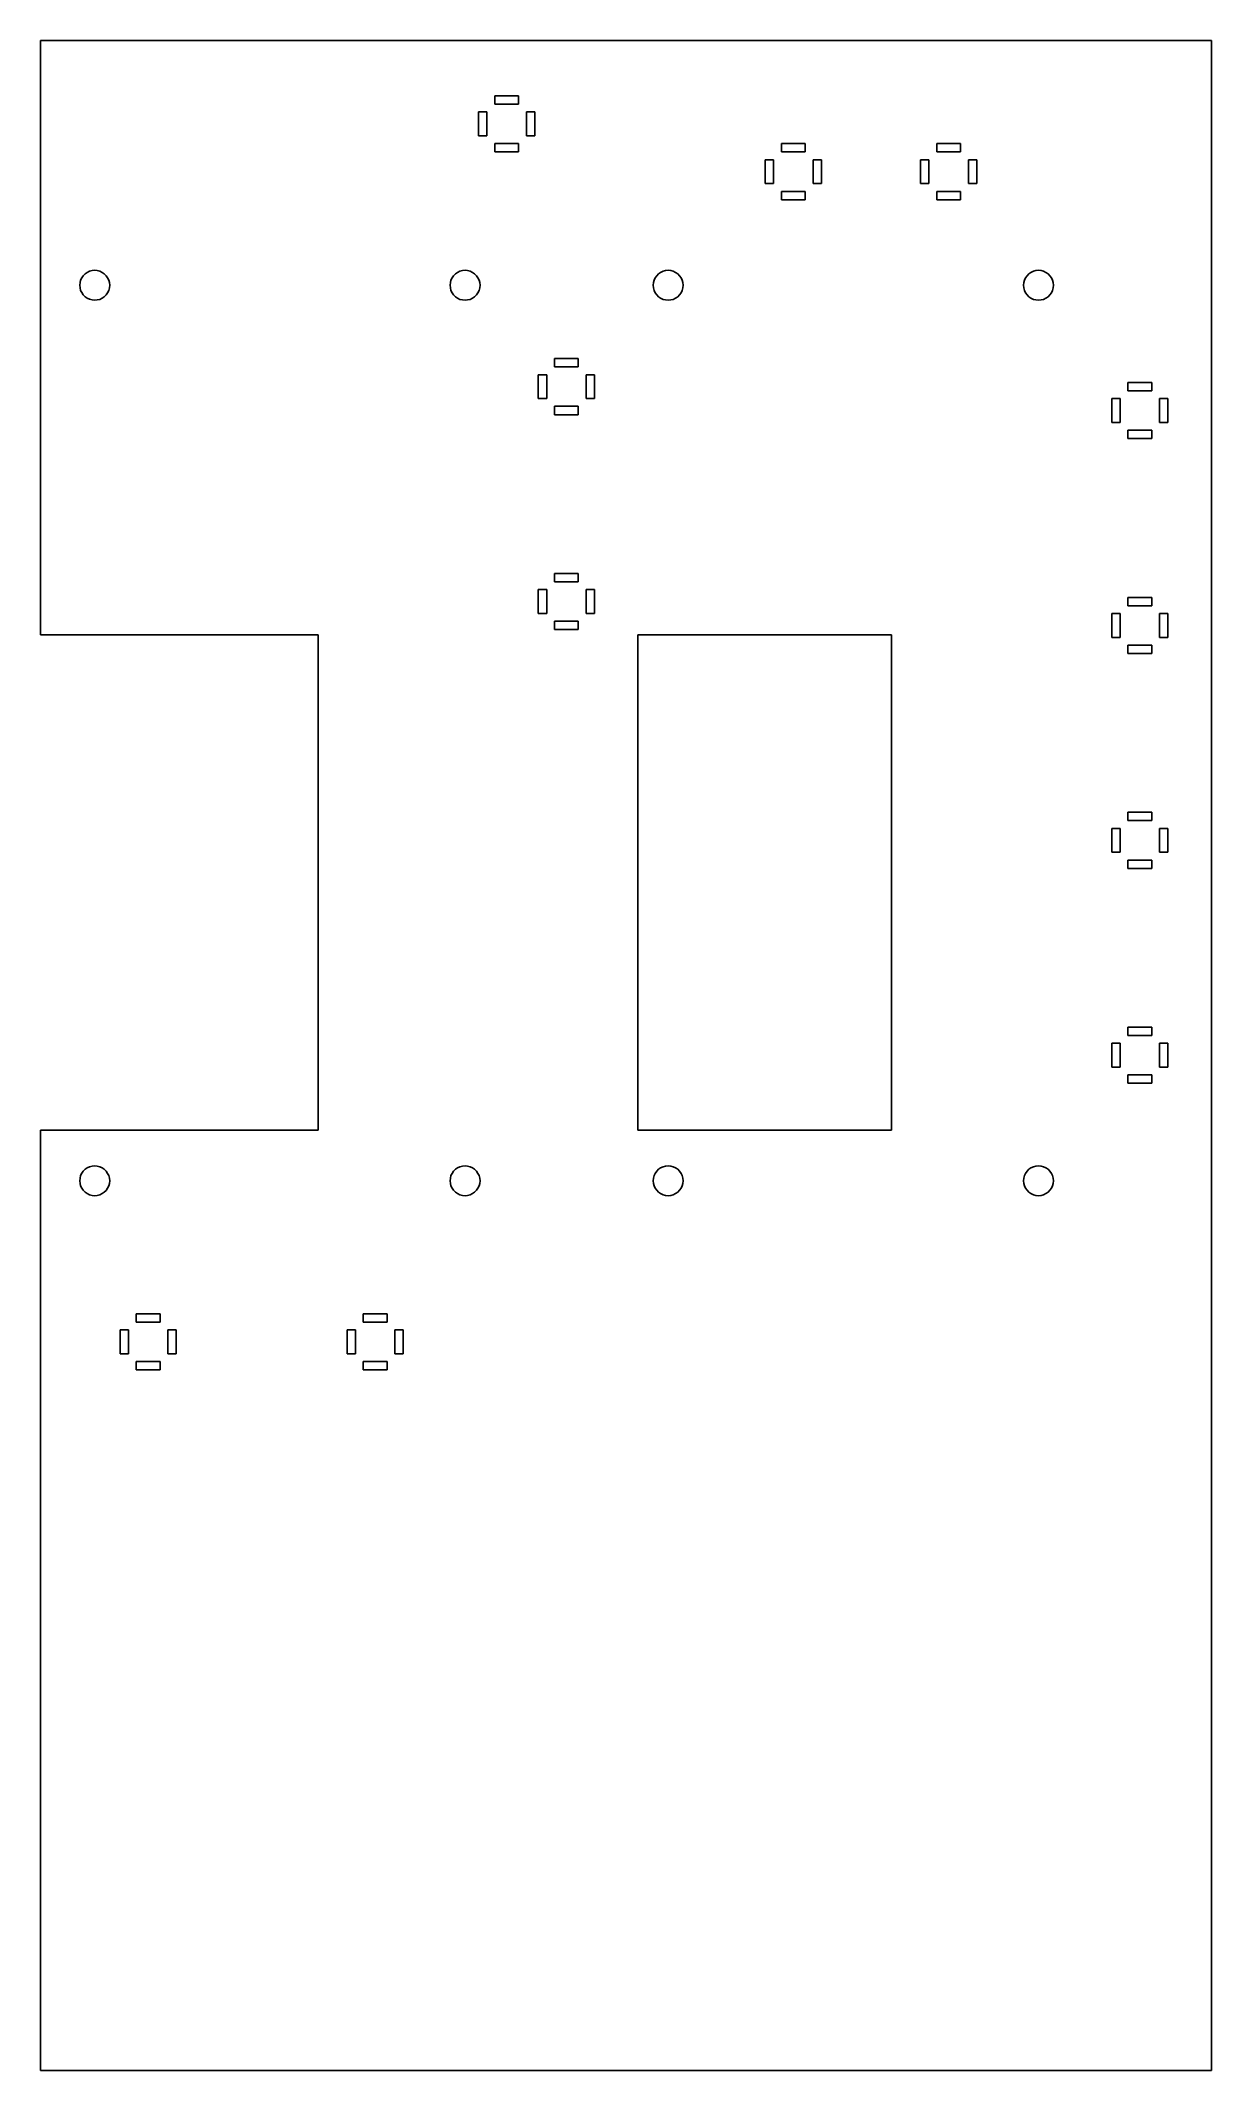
# Model space of a CAD drawing. Extents: x -129 to -31, y 190 to 360.
import ezdxf

# ---------------------------------------------------------------- set-up
doc = ezdxf.new("R2010")
doc.units = 0
doc.header["$MEASUREMENT"] = 0
doc.layers.add('Sketch34', color=7, linetype='Continuous')

msp = doc.modelspace()

# ---------------------------------------------------------------- linework, layer by layer
at = {"layer": 'Sketch34'}
for p, q in [((-129, 360, -12.59), (-128.39, 360, -12.59)), ((-129, 310.54, -12.59), (-129, 360, -12.59)), ((-128.39, 360, -12.59), (-31, 360, -12.59)), ((-31, 360, -12.59), (-31, 358.94, -12.59)), ((-31, 358.94, -12.59), (-31, 190, -12.59)), ((-90.99, 355.03, -12.59), (-90.99, 355.37, -12.59)), ((-90.99, 355.37, -12.59), (-89.96, 355.37, -12.59)), ((-90.99, 355.36, -12.59), (-89, 355.37, -12.59)), ((-90.99, 354.67, -12.59), (-90.99, 355.36, -12.59)), ((-89.96, 355.37, -12.59), (-88.99, 355.37, -12.59)), ((-89, 355.37, -12.59), (-88.99, 355.37, -12.59)), ((-88.99, 355.37, -12.59), (-88.99, 355, -12.59)), ((-88.99, 355.37, -12.59), (-88.99, 354.67, -12.59)), ((-91.64, 354.02, -12.59), (-92.34, 354.02, -12.59)), ((-92.34, 354.02, -12.59), (-92.34, 354, -12.59)), ((-92.05, 354.02, -12.59), (-92.34, 354.02, -12.59)), ((-92.34, 354.02, -12.59), (-92.34, 352.85, -12.59)), ((-92.34, 354, -12.59), (-92.34, 352.02, -12.59)), ((-91.64, 354.02, -12.59), (-92.05, 354.02, -12.59)), ((-91.64, 352.03, -12.59), (-91.64, 354.02, -12.59)), ((-91.64, 353.18, -12.59), (-91.64, 354.02, -12.59)), ((-90.99, 354.67, -12.59), (-90.99, 355.03, -12.59)), ((-90.02, 354.67, -12.59), (-90.99, 354.67, -12.59)), ((-90.98, 354.67, -12.59), (-90.99, 354.67, -12.59)), ((-88.99, 354.67, -12.59), (-90.98, 354.67, -12.59)), ((-88.99, 354.67, -12.59), (-90.02, 354.67, -12.59)), ((-88.99, 355, -12.59), (-88.99, 354.67, -12.59)), ((-87.64, 354.02, -12.59), (-88.34, 354.02, -12.59)), ((-88.34, 354.02, -12.59), (-88.34, 354, -12.59)), ((-88.05, 354.02, -12.59), (-88.34, 354.02, -12.59)), ((-88.34, 354.02, -12.59), (-88.34, 352.85, -12.59)), ((-88.34, 354, -12.59), (-88.34, 352.02, -12.59)), ((-87.64, 354.02, -12.59), (-88.05, 354.02, -12.59)), ((-87.64, 352.03, -12.59), (-87.64, 354.02, -12.59)), ((-87.64, 353.18, -12.59), (-87.64, 354.02, -12.59)), ((-92.34, 352.85, -12.59), (-92.34, 352.02, -12.59)), ((-92.34, 352.02, -12.59), (-91.64, 352.02, -12.59)), ((-92.34, 352.02, -12.59), (-91.93, 352.02, -12.59)), ((-91.93, 352.02, -12.59), (-91.64, 352.02, -12.59)), ((-91.64, 352.02, -12.59), (-91.64, 353.18, -12.59)), ((-91.64, 352.02, -12.59), (-91.64, 352.03, -12.59)), ((-88.34, 352.85, -12.59), (-88.34, 352.02, -12.59)), ((-88.34, 352.02, -12.59), (-87.64, 352.02, -12.59)), ((-88.34, 352.02, -12.59), (-87.93, 352.02, -12.59)), ((-87.93, 352.02, -12.59), (-87.64, 352.02, -12.59)), ((-87.64, 352.02, -12.59), (-87.64, 353.18, -12.59)), ((-87.64, 352.02, -12.59), (-87.64, 352.03, -12.59)), ((-90.99, 351.36, -12.59), (-89, 351.37, -12.59)), ((-90.99, 351.37, -12.59), (-89.96, 351.37, -12.59)), ((-90.99, 351.03, -12.59), (-90.99, 351.37, -12.59)), ((-90.99, 350.67, -12.59), (-90.99, 351.36, -12.59)), ((-90.99, 350.67, -12.59), (-90.99, 351.03, -12.59)), ((-90.02, 350.67, -12.59), (-90.99, 350.67, -12.59)), ((-90.98, 350.67, -12.59), (-90.99, 350.67, -12.59)), ((-88.99, 350.67, -12.59), (-90.98, 350.67, -12.59)), ((-88.99, 350.67, -12.59), (-90.02, 350.67, -12.59)), ((-89.96, 351.37, -12.59), (-88.99, 351.37, -12.59)), ((-89, 351.37, -12.59), (-88.99, 351.37, -12.59)), ((-88.99, 351.37, -12.59), (-88.99, 351, -12.59)), ((-88.99, 351.37, -12.59), (-88.99, 350.67, -12.59)), ((-88.99, 351, -12.59), (-88.99, 350.67, -12.59)), ((-66.99, 351.36, -12.59), (-65, 351.37, -12.59)), ((-66.99, 351.37, -12.59), (-65.96, 351.37, -12.59)), ((-66.99, 351.03, -12.59), (-66.99, 351.37, -12.59)), ((-66.99, 350.67, -12.59), (-66.99, 351.36, -12.59)), ((-66.99, 350.67, -12.59), (-66.99, 351.03, -12.59)), ((-66.98, 350.67, -12.59), (-66.99, 350.67, -12.59)), ((-66.02, 350.67, -12.59), (-66.99, 350.67, -12.59)), ((-64.99, 350.67, -12.59), (-66.98, 350.67, -12.59)), ((-64.99, 350.67, -12.59), (-66.02, 350.67, -12.59)), ((-65.96, 351.37, -12.59), (-64.99, 351.37, -12.59)), ((-65, 351.37, -12.59), (-64.99, 351.37, -12.59)), ((-64.99, 351.37, -12.59), (-64.99, 350.67, -12.59)), ((-64.99, 351.37, -12.59), (-64.99, 351, -12.59)), ((-64.99, 351, -12.59), (-64.99, 350.67, -12.59)), ((-53.99, 351.37, -12.59), (-52.96, 351.37, -12.59)), ((-53.99, 351.36, -12.59), (-52, 351.37, -12.59)), ((-53.99, 351.03, -12.59), (-53.99, 351.37, -12.59)), ((-53.99, 350.67, -12.59), (-53.99, 351.36, -12.59)), ((-53.99, 350.67, -12.59), (-53.99, 351.03, -12.59)), ((-53.98, 350.67, -12.59), (-53.99, 350.67, -12.59)), ((-53.02, 350.67, -12.59), (-53.99, 350.67, -12.59)), ((-51.99, 350.67, -12.59), (-53.98, 350.67, -12.59)), ((-51.99, 350.67, -12.59), (-53.02, 350.67, -12.59)), ((-52.96, 351.37, -12.59), (-51.99, 351.37, -12.59)), ((-52, 351.37, -12.59), (-51.99, 351.37, -12.59)), ((-51.99, 351.37, -12.59), (-51.99, 350.67, -12.59)), ((-51.99, 351.37, -12.59), (-51.99, 351, -12.59)), ((-51.99, 351, -12.59), (-51.99, 350.67, -12.59)), ((-68.34, 350.02, -12.59), (-68.05, 350.02, -12.59)), ((-68.34, 350.02, -12.59), (-67.64, 350.02, -12.59)), ((-68.34, 350, -12.59), (-68.34, 350.02, -12.59)), ((-68.34, 348.85, -12.59), (-68.34, 350.02, -12.59)), ((-68.34, 348.02, -12.59), (-68.34, 350, -12.59)), ((-68.34, 348.02, -12.59), (-68.34, 348.85, -12.59)), ((-68.05, 350.02, -12.59), (-67.64, 350.02, -12.59)), ((-67.64, 350.02, -12.59), (-67.64, 349.18, -12.59)), ((-67.64, 350.02, -12.59), (-67.64, 348.03, -12.59)), ((-67.64, 349.18, -12.59), (-67.64, 348.02, -12.59)), ((-64.34, 350.02, -12.59), (-63.64, 350.02, -12.59)), ((-64.34, 350, -12.59), (-64.34, 350.02, -12.59)), ((-64.34, 350.02, -12.59), (-64.05, 350.02, -12.59)), ((-64.34, 348.85, -12.59), (-64.34, 350.02, -12.59)), ((-64.34, 348.02, -12.59), (-64.34, 350, -12.59)), ((-64.34, 348.02, -12.59), (-64.34, 348.85, -12.59)), ((-64.05, 350.02, -12.59), (-63.64, 350.02, -12.59)), ((-63.64, 350.02, -12.59), (-63.64, 348.03, -12.59)), ((-63.64, 350.02, -12.59), (-63.64, 349.18, -12.59)), ((-63.64, 349.18, -12.59), (-63.64, 348.02, -12.59)), ((-55.34, 350.02, -12.59), (-55.34, 348.85, -12.59)), ((-55.05, 350.02, -12.59), (-55.34, 350.02, -12.59)), ((-55.34, 350.02, -12.59), (-55.34, 350, -12.59)), ((-54.64, 350.02, -12.59), (-55.34, 350.02, -12.59)), ((-55.34, 350, -12.59), (-55.34, 348.02, -12.59)), ((-55.34, 348.85, -12.59), (-55.34, 348.02, -12.59)), ((-54.64, 350.02, -12.59), (-55.05, 350.02, -12.59)), ((-54.64, 348.03, -12.59), (-54.64, 350.02, -12.59)), ((-54.64, 349.18, -12.59), (-54.64, 350.02, -12.59)), ((-54.64, 348.02, -12.59), (-54.64, 349.18, -12.59)), ((-51.05, 350.02, -12.59), (-51.34, 350.02, -12.59)), ((-51.34, 350.02, -12.59), (-51.34, 348.85, -12.59)), ((-51.34, 350.02, -12.59), (-51.34, 350, -12.59)), ((-50.64, 350.02, -12.59), (-51.34, 350.02, -12.59)), ((-51.34, 350, -12.59), (-51.34, 348.02, -12.59)), ((-51.34, 348.85, -12.59), (-51.34, 348.02, -12.59)), ((-50.64, 350.02, -12.59), (-51.05, 350.02, -12.59)), ((-50.64, 349.18, -12.59), (-50.64, 350.02, -12.59)), ((-50.64, 348.03, -12.59), (-50.64, 350.02, -12.59)), ((-50.64, 348.02, -12.59), (-50.64, 349.18, -12.59)), ((-67.64, 348.02, -12.59), (-68.34, 348.02, -12.59)), ((-67.93, 348.02, -12.59), (-68.34, 348.02, -12.59)), ((-67.64, 348.02, -12.59), (-67.93, 348.02, -12.59)), ((-67.64, 348.03, -12.59), (-67.64, 348.02, -12.59)), ((-66.99, 347.36, -12.59), (-65, 347.37, -12.59)), ((-66.99, 347.37, -12.59), (-65.96, 347.37, -12.59)), ((-66.99, 347.03, -12.59), (-66.99, 347.37, -12.59)), ((-66.99, 346.67, -12.59), (-66.99, 347.36, -12.59)), ((-66.99, 346.67, -12.59), (-66.99, 347.03, -12.59)), ((-65.96, 347.37, -12.59), (-64.99, 347.37, -12.59)), ((-65, 347.37, -12.59), (-64.99, 347.37, -12.59)), ((-64.99, 347.37, -12.59), (-64.99, 346.67, -12.59)), ((-64.99, 347.37, -12.59), (-64.99, 347, -12.59)), ((-64.99, 347, -12.59), (-64.99, 346.67, -12.59)), ((-63.64, 348.02, -12.59), (-64.34, 348.02, -12.59)), ((-63.93, 348.02, -12.59), (-64.34, 348.02, -12.59)), ((-63.64, 348.02, -12.59), (-63.93, 348.02, -12.59)), ((-63.64, 348.03, -12.59), (-63.64, 348.02, -12.59)), ((-55.34, 348.02, -12.59), (-54.64, 348.02, -12.59)), ((-55.34, 348.02, -12.59), (-54.93, 348.02, -12.59)), ((-54.93, 348.02, -12.59), (-54.64, 348.02, -12.59)), ((-54.64, 348.02, -12.59), (-54.64, 348.03, -12.59)), ((-53.99, 347.37, -12.59), (-53.99, 347.03, -12.59)), ((-52, 347.37, -12.59), (-53.99, 347.37, -12.59)), ((-52.96, 347.37, -12.59), (-53.99, 347.37, -12.59)), ((-53.99, 347.36, -12.59), (-53.99, 346.67, -12.59)), ((-53.99, 347.03, -12.59), (-53.99, 346.67, -12.59)), ((-51.99, 347.37, -12.59), (-52.96, 347.37, -12.59)), ((-51.99, 347.37, -12.59), (-52, 347.37, -12.59)), ((-51.99, 346.67, -12.59), (-51.99, 347.37, -12.59)), ((-51.99, 347, -12.59), (-51.99, 347.37, -12.59)), ((-51.99, 346.67, -12.59), (-51.99, 347, -12.59)), ((-51.34, 348.02, -12.59), (-50.64, 348.02, -12.59)), ((-51.34, 348.02, -12.59), (-50.93, 348.02, -12.59)), ((-50.93, 348.02, -12.59), (-50.64, 348.02, -12.59)), ((-50.64, 348.02, -12.59), (-50.64, 348.03, -12.59)), ((-66.98, 346.67, -12.59), (-66.99, 346.67, -12.59)), ((-66.02, 346.67, -12.59), (-66.99, 346.67, -12.59)), ((-64.99, 346.67, -12.59), (-66.98, 346.67, -12.59)), ((-64.99, 346.67, -12.59), (-66.02, 346.67, -12.59)), ((-53.99, 346.67, -12.59), (-53.98, 346.67, -12.59)), ((-53.99, 346.67, -12.59), (-53.02, 346.67, -12.59)), ((-53.98, 346.67, -12.59), (-51.99, 346.67, -12.59)), ((-53.02, 346.67, -12.59), (-51.99, 346.67, -12.59)), ((-125.56, 340.14, -12.59), (-125.65, 339.94, -12.59)), ((-125.43, 340.31, -12.59), (-125.56, 340.14, -12.59)), ((-125.28, 340.47, -12.59), (-125.43, 340.31, -12.59)), ((-125.1, 340.59, -12.59), (-125.28, 340.47, -12.59)), ((-124.9, 340.68, -12.59), (-125.1, 340.59, -12.59)), ((-124.69, 340.74, -12.59), (-124.9, 340.68, -12.59)), ((-124.47, 340.76, -12.59), (-124.69, 340.74, -12.59)), ((-124.26, 340.74, -12.59), (-124.47, 340.76, -12.59)), ((-124.04, 340.68, -12.59), (-124.26, 340.74, -12.59)), ((-123.85, 340.59, -12.59), (-124.04, 340.68, -12.59)), ((-123.67, 340.47, -12.59), (-123.85, 340.59, -12.59)), ((-123.52, 340.31, -12.59), (-123.67, 340.47, -12.59)), ((-123.39, 340.13, -12.59), (-123.52, 340.31, -12.59)), ((-123.3, 339.94, -12.59), (-123.39, 340.13, -12.59)), ((-94.65, 339.94, -12.59), (-94.56, 340.13, -12.59)), ((-94.56, 340.13, -12.59), (-94.43, 340.31, -12.59)), ((-94.43, 340.31, -12.59), (-94.28, 340.47, -12.59)), ((-94.28, 340.47, -12.59), (-94.1, 340.59, -12.59)), ((-94.1, 340.59, -12.59), (-93.9, 340.68, -12.59)), ((-93.9, 340.68, -12.59), (-93.69, 340.74, -12.59)), ((-93.69, 340.74, -12.59), (-93.47, 340.76, -12.59)), ((-93.47, 340.76, -12.59), (-93.26, 340.74, -12.59)), ((-93.26, 340.74, -12.59), (-93.05, 340.68, -12.59)), ((-93.05, 340.68, -12.59), (-92.85, 340.59, -12.59)), ((-92.85, 340.59, -12.59), (-92.67, 340.47, -12.59)), ((-92.67, 340.47, -12.59), (-92.52, 340.31, -12.59)), ((-92.52, 340.31, -12.59), (-92.39, 340.13, -12.59)), ((-92.39, 340.13, -12.59), (-92.3, 339.94, -12.59)), ((-77.65, 339.94, -12.59), (-77.56, 340.13, -12.59)), ((-77.56, 340.13, -12.59), (-77.43, 340.31, -12.59)), ((-77.43, 340.31, -12.59), (-77.28, 340.47, -12.59)), ((-77.28, 340.47, -12.59), (-77.1, 340.59, -12.59)), ((-77.1, 340.59, -12.59), (-76.9, 340.68, -12.59)), ((-76.9, 340.68, -12.59), (-76.69, 340.74, -12.59)), ((-76.69, 340.74, -12.59), (-76.47, 340.76, -12.59)), ((-76.47, 340.76, -12.59), (-76.26, 340.74, -12.59)), ((-76.26, 340.74, -12.59), (-76.05, 340.68, -12.59)), ((-76.05, 340.68, -12.59), (-75.85, 340.59, -12.59)), ((-75.85, 340.59, -12.59), (-75.67, 340.47, -12.59)), ((-75.67, 340.47, -12.59), (-75.52, 340.31, -12.59)), ((-75.52, 340.31, -12.59), (-75.39, 340.13, -12.59)), ((-75.39, 340.13, -12.59), (-75.3, 339.94, -12.59)), ((-46.65, 339.94, -12.59), (-46.56, 340.13, -12.59)), ((-46.56, 340.13, -12.59), (-46.43, 340.31, -12.59)), ((-46.43, 340.31, -12.59), (-46.28, 340.47, -12.59)), ((-46.28, 340.47, -12.59), (-46.1, 340.59, -12.59)), ((-46.1, 340.59, -12.59), (-45.9, 340.68, -12.59)), ((-45.9, 340.68, -12.59), (-45.69, 340.74, -12.59)), ((-45.69, 340.74, -12.59), (-45.47, 340.76, -12.59)), ((-45.47, 340.76, -12.59), (-45.26, 340.74, -12.59)), ((-45.26, 340.74, -12.59), (-45.05, 340.68, -12.59)), ((-45.05, 340.68, -12.59), (-44.85, 340.59, -12.59)), ((-44.85, 340.59, -12.59), (-44.67, 340.47, -12.59)), ((-44.67, 340.47, -12.59), (-44.52, 340.31, -12.59)), ((-44.52, 340.31, -12.59), (-44.39, 340.13, -12.59)), ((-44.39, 340.13, -12.59), (-44.3, 339.94, -12.59)), ((-125.7, 339.73, -12.59), (-125.72, 339.51, -12.59)), ((-125.72, 339.51, -12.59), (-125.7, 339.29, -12.59)), ((-125.65, 339.94, -12.59), (-125.7, 339.73, -12.59)), ((-125.7, 339.29, -12.59), (-125.65, 339.08, -12.59)), ((-125.65, 339.08, -12.59), (-125.56, 338.89, -12.59)), ((-125.56, 338.89, -12.59), (-125.43, 338.71, -12.59)), ((-125.43, 338.71, -12.59), (-125.28, 338.55, -12.59)), ((-125.28, 338.55, -12.59), (-125.1, 338.43, -12.59)), ((-125.1, 338.43, -12.59), (-124.9, 338.34, -12.59)), ((-124.9, 338.34, -12.59), (-124.69, 338.28, -12.59)), ((-124.26, 338.28, -12.59), (-124.05, 338.33, -12.59)), ((-124.05, 338.33, -12.59), (-123.85, 338.43, -12.59)), ((-123.85, 338.43, -12.59), (-123.67, 338.55, -12.59)), ((-123.67, 338.55, -12.59), (-123.52, 338.7, -12.59)), ((-123.52, 338.7, -12.59), (-123.39, 338.88, -12.59)), ((-123.39, 338.88, -12.59), (-123.3, 339.08, -12.59)), ((-123.24, 339.73, -12.59), (-123.3, 339.94, -12.59)), ((-123.3, 339.08, -12.59), (-123.24, 339.29, -12.59)), ((-123.22, 339.51, -12.59), (-123.24, 339.73, -12.59)), ((-123.24, 339.29, -12.59), (-123.22, 339.51, -12.59)), ((-94.72, 339.51, -12.59), (-94.7, 339.73, -12.59)), ((-94.7, 339.29, -12.59), (-94.72, 339.51, -12.59)), ((-94.7, 339.73, -12.59), (-94.65, 339.94, -12.59)), ((-94.65, 339.08, -12.59), (-94.7, 339.29, -12.59)), ((-94.56, 338.88, -12.59), (-94.65, 339.08, -12.59)), ((-94.43, 338.71, -12.59), (-94.56, 338.88, -12.59)), ((-94.28, 338.55, -12.59), (-94.43, 338.71, -12.59)), ((-94.1, 338.43, -12.59), (-94.28, 338.55, -12.59)), ((-93.9, 338.33, -12.59), (-94.1, 338.43, -12.59)), ((-93.69, 338.28, -12.59), (-93.9, 338.33, -12.59)), ((-93.05, 338.33, -12.59), (-93.26, 338.28, -12.59)), ((-92.85, 338.43, -12.59), (-93.05, 338.33, -12.59)), ((-92.67, 338.55, -12.59), (-92.85, 338.43, -12.59)), ((-92.52, 338.71, -12.59), (-92.67, 338.55, -12.59)), ((-92.39, 338.88, -12.59), (-92.52, 338.71, -12.59)), ((-92.3, 339.08, -12.59), (-92.39, 338.88, -12.59)), ((-92.3, 339.94, -12.59), (-92.24, 339.73, -12.59)), ((-92.24, 339.29, -12.59), (-92.3, 339.08, -12.59)), ((-92.24, 339.73, -12.59), (-92.22, 339.51, -12.59)), ((-92.22, 339.51, -12.59), (-92.24, 339.29, -12.59)), ((-77.72, 339.51, -12.59), (-77.7, 339.73, -12.59)), ((-77.7, 339.29, -12.59), (-77.72, 339.51, -12.59)), ((-77.7, 339.73, -12.59), (-77.65, 339.94, -12.59)), ((-77.65, 339.08, -12.59), (-77.7, 339.29, -12.59)), ((-77.56, 338.88, -12.59), (-77.65, 339.08, -12.59)), ((-77.43, 338.71, -12.59), (-77.56, 338.88, -12.59)), ((-77.28, 338.55, -12.59), (-77.43, 338.71, -12.59)), ((-77.1, 338.43, -12.59), (-77.28, 338.55, -12.59)), ((-76.9, 338.33, -12.59), (-77.1, 338.43, -12.59)), ((-76.69, 338.28, -12.59), (-76.9, 338.33, -12.59)), ((-76.05, 338.33, -12.59), (-76.26, 338.28, -12.59)), ((-75.85, 338.43, -12.59), (-76.05, 338.33, -12.59)), ((-75.67, 338.55, -12.59), (-75.85, 338.43, -12.59)), ((-75.52, 338.71, -12.59), (-75.67, 338.55, -12.59)), ((-75.39, 338.88, -12.59), (-75.52, 338.71, -12.59)), ((-75.3, 339.08, -12.59), (-75.39, 338.88, -12.59)), ((-75.3, 339.94, -12.59), (-75.24, 339.73, -12.59)), ((-75.24, 339.29, -12.59), (-75.3, 339.08, -12.59)), ((-75.24, 339.73, -12.59), (-75.22, 339.51, -12.59)), ((-75.22, 339.51, -12.59), (-75.24, 339.29, -12.59)), ((-46.72, 339.51, -12.59), (-46.7, 339.73, -12.59)), ((-46.7, 339.29, -12.59), (-46.72, 339.51, -12.59)), ((-46.7, 339.73, -12.59), (-46.65, 339.94, -12.59)), ((-46.65, 339.08, -12.59), (-46.7, 339.29, -12.59)), ((-46.56, 338.88, -12.59), (-46.65, 339.08, -12.59)), ((-46.43, 338.71, -12.59), (-46.56, 338.88, -12.59)), ((-46.28, 338.55, -12.59), (-46.43, 338.71, -12.59)), ((-46.1, 338.43, -12.59), (-46.28, 338.55, -12.59)), ((-45.9, 338.33, -12.59), (-46.1, 338.43, -12.59)), ((-45.69, 338.28, -12.59), (-45.9, 338.33, -12.59)), ((-45.05, 338.33, -12.59), (-45.26, 338.28, -12.59)), ((-44.85, 338.43, -12.59), (-45.05, 338.33, -12.59)), ((-44.67, 338.55, -12.59), (-44.85, 338.43, -12.59)), ((-44.52, 338.71, -12.59), (-44.67, 338.55, -12.59)), ((-44.39, 338.88, -12.59), (-44.52, 338.71, -12.59)), ((-44.3, 339.08, -12.59), (-44.39, 338.88, -12.59)), ((-44.3, 339.94, -12.59), (-44.24, 339.73, -12.59)), ((-44.24, 339.29, -12.59), (-44.3, 339.08, -12.59)), ((-44.24, 339.73, -12.59), (-44.22, 339.51, -12.59)), ((-44.22, 339.51, -12.59), (-44.24, 339.29, -12.59)), ((-124.69, 338.28, -12.59), (-124.47, 338.26, -12.59)), ((-124.47, 338.26, -12.59), (-124.26, 338.28, -12.59)), ((-93.47, 338.26, -12.59), (-93.69, 338.28, -12.59)), ((-93.26, 338.28, -12.59), (-93.47, 338.26, -12.59)), ((-76.47, 338.26, -12.59), (-76.69, 338.28, -12.59)), ((-76.26, 338.28, -12.59), (-76.47, 338.26, -12.59)), ((-45.47, 338.26, -12.59), (-45.69, 338.28, -12.59)), ((-45.26, 338.28, -12.59), (-45.47, 338.26, -12.59)), ((-84, 333.37, -12.59), (-85.99, 333.37, -12.59)), ((-84.96, 333.37, -12.59), (-85.99, 333.37, -12.59)), ((-85.99, 333.37, -12.59), (-85.99, 333.03, -12.59)), ((-85.99, 333.36, -12.59), (-85.99, 332.67, -12.59)), ((-83.99, 333.37, -12.59), (-84.96, 333.37, -12.59)), ((-83.99, 333.37, -12.59), (-84, 333.37, -12.59)), ((-83.99, 333, -12.59), (-83.99, 333.37, -12.59)), ((-83.99, 332.67, -12.59), (-83.99, 333.37, -12.59)), ((-86.64, 332.02, -12.59), (-87.34, 332.02, -12.59)), ((-87.34, 332.02, -12.59), (-87.34, 332, -12.59)), ((-87.05, 332.02, -12.59), (-87.34, 332.02, -12.59)), ((-87.34, 332.02, -12.59), (-87.34, 330.85, -12.59)), ((-87.34, 332, -12.59), (-87.34, 330.02, -12.59)), ((-86.64, 332.02, -12.59), (-87.05, 332.02, -12.59)), ((-86.64, 330.03, -12.59), (-86.64, 332.02, -12.59)), ((-86.64, 331.18, -12.59), (-86.64, 332.02, -12.59)), ((-85.99, 333.03, -12.59), (-85.99, 332.67, -12.59)), ((-85.99, 332.67, -12.59), (-85.02, 332.67, -12.59)), ((-85.99, 332.67, -12.59), (-85.98, 332.67, -12.59)), ((-85.98, 332.67, -12.59), (-83.99, 332.67, -12.59)), ((-85.02, 332.67, -12.59), (-83.99, 332.67, -12.59)), ((-83.99, 332.67, -12.59), (-83.99, 333, -12.59)), ((-83.34, 332.02, -12.59), (-83.34, 330.85, -12.59)), ((-83.05, 332.02, -12.59), (-83.34, 332.02, -12.59)), ((-83.34, 332.02, -12.59), (-83.34, 332, -12.59)), ((-82.64, 332.02, -12.59), (-83.34, 332.02, -12.59)), ((-83.34, 332, -12.59), (-83.34, 330.02, -12.59)), ((-82.64, 332.02, -12.59), (-83.05, 332.02, -12.59)), ((-82.64, 331.18, -12.59), (-82.64, 332.02, -12.59)), ((-82.64, 330.03, -12.59), (-82.64, 332.02, -12.59)), ((-87.34, 330.85, -12.59), (-87.34, 330.02, -12.59)), ((-87.34, 330.02, -12.59), (-86.64, 330.02, -12.59)), ((-87.34, 330.02, -12.59), (-86.93, 330.02, -12.59)), ((-86.93, 330.02, -12.59), (-86.64, 330.02, -12.59)), ((-86.64, 330.02, -12.59), (-86.64, 331.18, -12.59)), ((-86.64, 330.02, -12.59), (-86.64, 330.03, -12.59)), ((-83.34, 330.85, -12.59), (-83.34, 330.02, -12.59)), ((-83.34, 330.02, -12.59), (-82.93, 330.02, -12.59)), ((-83.34, 330.02, -12.59), (-82.64, 330.02, -12.59)), ((-82.93, 330.02, -12.59), (-82.64, 330.02, -12.59)), ((-82.64, 330.02, -12.59), (-82.64, 331.18, -12.59)), ((-82.64, 330.02, -12.59), (-82.64, 330.03, -12.59)), ((-39.34, 330.02, -12.59), (-39.34, 328.85, -12.59)), ((-38.64, 330.02, -12.59), (-39.34, 330.02, -12.59)), ((-39.05, 330.02, -12.59), (-39.34, 330.02, -12.59)), ((-39.34, 330.02, -12.59), (-39.34, 330, -12.59)), ((-39.34, 330, -12.59), (-39.34, 328.02, -12.59)), ((-38.64, 330.02, -12.59), (-39.05, 330.02, -12.59)), ((-38.64, 329.18, -12.59), (-38.64, 330.02, -12.59)), ((-38.64, 328.03, -12.59), (-38.64, 330.02, -12.59)), ((-37.99, 331.03, -12.59), (-37.99, 331.37, -12.59)), ((-37.99, 331.36, -12.59), (-36, 331.37, -12.59)), ((-37.99, 331.37, -12.59), (-36.96, 331.37, -12.59)), ((-37.99, 330.67, -12.59), (-37.99, 331.36, -12.59)), ((-37.99, 330.67, -12.59), (-37.99, 331.03, -12.59)), ((-37.02, 330.67, -12.59), (-37.99, 330.67, -12.59)), ((-37.98, 330.67, -12.59), (-37.99, 330.67, -12.59)), ((-35.99, 330.67, -12.59), (-37.98, 330.67, -12.59)), ((-35.99, 330.67, -12.59), (-37.02, 330.67, -12.59)), ((-36.96, 331.37, -12.59), (-35.99, 331.37, -12.59)), ((-36, 331.37, -12.59), (-35.99, 331.37, -12.59)), ((-35.99, 331.37, -12.59), (-35.99, 330.67, -12.59)), ((-35.99, 331.37, -12.59), (-35.99, 331, -12.59)), ((-35.99, 331, -12.59), (-35.99, 330.67, -12.59)), ((-35.34, 330.02, -12.59), (-35.34, 328.85, -12.59)), ((-35.05, 330.02, -12.59), (-35.34, 330.02, -12.59)), ((-35.34, 330.02, -12.59), (-35.34, 330, -12.59)), ((-34.64, 330.02, -12.59), (-35.34, 330.02, -12.59)), ((-35.34, 330, -12.59), (-35.34, 328.02, -12.59)), ((-34.64, 330.02, -12.59), (-35.05, 330.02, -12.59)), ((-34.64, 329.18, -12.59), (-34.64, 330.02, -12.59)), ((-34.64, 328.03, -12.59), (-34.64, 330.02, -12.59)), ((-85.99, 329.37, -12.59), (-85.99, 329.03, -12.59)), ((-84, 329.37, -12.59), (-85.99, 329.37, -12.59)), ((-84.96, 329.37, -12.59), (-85.99, 329.37, -12.59)), ((-85.99, 329.36, -12.59), (-85.99, 328.67, -12.59)), ((-85.99, 329.03, -12.59), (-85.99, 328.67, -12.59)), ((-85.99, 328.67, -12.59), (-85.02, 328.67, -12.59)), ((-85.99, 328.67, -12.59), (-85.98, 328.67, -12.59)), ((-85.98, 328.67, -12.59), (-83.99, 328.67, -12.59)), ((-85.02, 328.67, -12.59), (-83.99, 328.67, -12.59)), ((-83.99, 329.37, -12.59), (-84.96, 329.37, -12.59)), ((-83.99, 329.37, -12.59), (-84, 329.37, -12.59)), ((-83.99, 329, -12.59), (-83.99, 329.37, -12.59)), ((-83.99, 328.67, -12.59), (-83.99, 329.37, -12.59)), ((-83.99, 328.67, -12.59), (-83.99, 329, -12.59)), ((-39.34, 328.85, -12.59), (-39.34, 328.02, -12.59)), ((-38.64, 328.02, -12.59), (-38.64, 329.18, -12.59)), ((-35.34, 328.85, -12.59), (-35.34, 328.02, -12.59)), ((-34.64, 328.02, -12.59), (-34.64, 329.18, -12.59)), ((-39.34, 328.02, -12.59), (-38.93, 328.02, -12.59)), ((-39.34, 328.02, -12.59), (-38.64, 328.02, -12.59)), ((-38.93, 328.02, -12.59), (-38.64, 328.02, -12.59)), ((-38.64, 328.02, -12.59), (-38.64, 328.03, -12.59)), ((-37.99, 327.03, -12.59), (-37.99, 327.37, -12.59)), ((-37.99, 327.37, -12.59), (-36.96, 327.37, -12.59)), ((-37.99, 327.36, -12.59), (-36, 327.37, -12.59)), ((-37.99, 326.67, -12.59), (-37.99, 327.36, -12.59)), ((-37.99, 326.67, -12.59), (-37.99, 327.03, -12.59)), ((-37.98, 326.67, -12.59), (-37.99, 326.67, -12.59)), ((-37.02, 326.67, -12.59), (-37.99, 326.67, -12.59)), ((-35.99, 326.67, -12.59), (-37.98, 326.67, -12.59)), ((-35.99, 326.67, -12.59), (-37.02, 326.67, -12.59)), ((-36.96, 327.37, -12.59), (-35.99, 327.37, -12.59)), ((-36, 327.37, -12.59), (-35.99, 327.37, -12.59)), ((-35.99, 327.37, -12.59), (-35.99, 326.67, -12.59)), ((-35.99, 327.37, -12.59), (-35.99, 327, -12.59)), ((-35.99, 327, -12.59), (-35.99, 326.67, -12.59)), ((-35.34, 328.02, -12.59), (-34.93, 328.02, -12.59)), ((-35.34, 328.02, -12.59), (-34.64, 328.02, -12.59)), ((-34.93, 328.02, -12.59), (-34.64, 328.02, -12.59)), ((-34.64, 328.02, -12.59), (-34.64, 328.03, -12.59)), ((-84.96, 315.37, -12.59), (-85.99, 315.37, -12.59)), ((-85.99, 315.37, -12.59), (-85.99, 315.03, -12.59)), ((-84, 315.37, -12.59), (-85.99, 315.37, -12.59)), ((-85.99, 315.36, -12.59), (-85.99, 314.67, -12.59)), ((-85.99, 315.03, -12.59), (-85.99, 314.67, -12.59)), ((-85.99, 314.67, -12.59), (-85.02, 314.67, -12.59)), ((-85.99, 314.67, -12.59), (-85.98, 314.67, -12.59)), ((-85.98, 314.67, -12.59), (-83.99, 314.67, -12.59)), ((-85.02, 314.67, -12.59), (-83.99, 314.67, -12.59)), ((-83.99, 315.37, -12.59), (-84.96, 315.37, -12.59)), ((-83.99, 315.37, -12.59), (-84, 315.37, -12.59)), ((-83.99, 315, -12.59), (-83.99, 315.37, -12.59)), ((-83.99, 314.67, -12.59), (-83.99, 315.37, -12.59)), ((-83.99, 314.67, -12.59), (-83.99, 315, -12.59)), ((-86.64, 314.02, -12.59), (-87.34, 314.02, -12.59)), ((-87.34, 314.02, -12.59), (-87.34, 314, -12.59)), ((-87.05, 314.02, -12.59), (-87.34, 314.02, -12.59)), ((-87.34, 314.02, -12.59), (-87.34, 312.85, -12.59)), ((-87.34, 314, -12.59), (-87.34, 312.02, -12.59)), ((-87.34, 312.85, -12.59), (-87.34, 312.02, -12.59)), ((-86.64, 314.02, -12.59), (-87.05, 314.02, -12.59)), ((-86.64, 312.03, -12.59), (-86.64, 314.02, -12.59)), ((-86.64, 313.18, -12.59), (-86.64, 314.02, -12.59)), ((-86.64, 312.02, -12.59), (-86.64, 313.18, -12.59)), ((-82.64, 314.02, -12.59), (-83.34, 314.02, -12.59)), ((-83.34, 314.02, -12.59), (-83.34, 314, -12.59)), ((-83.05, 314.02, -12.59), (-83.34, 314.02, -12.59)), ((-83.34, 314.02, -12.59), (-83.34, 312.85, -12.59)), ((-83.34, 314, -12.59), (-83.34, 312.02, -12.59)), ((-83.34, 312.85, -12.59), (-83.34, 312.02, -12.59)), ((-82.64, 314.02, -12.59), (-83.05, 314.02, -12.59)), ((-82.64, 312.03, -12.59), (-82.64, 314.02, -12.59)), ((-82.64, 313.18, -12.59), (-82.64, 314.02, -12.59)), ((-82.64, 312.02, -12.59), (-82.64, 313.18, -12.59)), ((-37.99, 313.37, -12.59), (-36.96, 313.37, -12.59)), ((-37.99, 313.36, -12.59), (-36, 313.37, -12.59)), ((-37.99, 313.03, -12.59), (-37.99, 313.37, -12.59)), ((-37.99, 312.67, -12.59), (-37.99, 313.36, -12.59)), ((-37.99, 312.67, -12.59), (-37.99, 313.03, -12.59)), ((-36.96, 313.37, -12.59), (-35.99, 313.37, -12.59)), ((-36, 313.37, -12.59), (-35.99, 313.37, -12.59)), ((-35.99, 313.37, -12.59), (-35.99, 312.67, -12.59)), ((-35.99, 313.37, -12.59), (-35.99, 313, -12.59)), ((-35.99, 313, -12.59), (-35.99, 312.67, -12.59)), ((-87.34, 312.02, -12.59), (-86.64, 312.02, -12.59)), ((-87.34, 312.02, -12.59), (-86.93, 312.02, -12.59)), ((-86.93, 312.02, -12.59), (-86.64, 312.02, -12.59)), ((-86.64, 312.02, -12.59), (-86.64, 312.03, -12.59)), ((-84.96, 311.37, -12.59), (-85.99, 311.37, -12.59)), ((-84, 311.37, -12.59), (-85.99, 311.37, -12.59)), ((-85.99, 311.37, -12.59), (-85.99, 311.03, -12.59)), ((-85.99, 311.36, -12.59), (-85.99, 310.67, -12.59)), ((-83.99, 311.37, -12.59), (-84.96, 311.37, -12.59)), ((-83.99, 311.37, -12.59), (-84, 311.37, -12.59)), ((-83.99, 310.67, -12.59), (-83.99, 311.37, -12.59)), ((-83.99, 311, -12.59), (-83.99, 311.37, -12.59)), ((-83.34, 312.02, -12.59), (-82.64, 312.02, -12.59)), ((-83.34, 312.02, -12.59), (-82.93, 312.02, -12.59)), ((-82.93, 312.02, -12.59), (-82.64, 312.02, -12.59)), ((-82.64, 312.02, -12.59), (-82.64, 312.03, -12.59)), ((-39.34, 312.02, -12.59), (-39.05, 312.02, -12.59)), ((-39.34, 312.02, -12.59), (-38.64, 312.02, -12.59)), ((-39.34, 312, -12.59), (-39.34, 312.02, -12.59)), ((-39.34, 310.85, -12.59), (-39.34, 312.02, -12.59)), ((-39.34, 310.02, -12.59), (-39.34, 312, -12.59)), ((-39.05, 312.02, -12.59), (-38.64, 312.02, -12.59)), ((-38.64, 312.02, -12.59), (-38.64, 310.03, -12.59)), ((-38.64, 312.02, -12.59), (-38.64, 311.18, -12.59)), ((-38.64, 311.18, -12.59), (-38.64, 310.02, -12.59)), ((-37.98, 312.67, -12.59), (-37.99, 312.67, -12.59)), ((-37.02, 312.67, -12.59), (-37.99, 312.67, -12.59)), ((-35.99, 312.67, -12.59), (-37.98, 312.67, -12.59)), ((-35.99, 312.67, -12.59), (-37.02, 312.67, -12.59)), ((-35.34, 312.02, -12.59), (-34.64, 312.02, -12.59)), ((-35.34, 312, -12.59), (-35.34, 312.02, -12.59)), ((-35.34, 312.02, -12.59), (-35.05, 312.02, -12.59)), ((-35.34, 310.85, -12.59), (-35.34, 312.02, -12.59)), ((-35.34, 310.02, -12.59), (-35.34, 312, -12.59)), ((-35.05, 312.02, -12.59), (-34.64, 312.02, -12.59)), ((-34.64, 312.02, -12.59), (-34.64, 310.03, -12.59)), ((-34.64, 312.02, -12.59), (-34.64, 311.18, -12.59)), ((-34.64, 311.18, -12.59), (-34.64, 310.02, -12.59)), ((-129, 310.22, -12.59), (-129, 310.54, -12.59)), ((-128.85, 310.22, -12.59), (-129, 310.22, -12.59)), ((-105.77, 310.22, -12.59), (-128.85, 310.22, -12.59)), ((-105.77, 269.02, -12.59), (-105.77, 310.22, -12.59)), ((-85.99, 311.03, -12.59), (-85.99, 310.67, -12.59)), ((-85.99, 310.67, -12.59), (-85.98, 310.67, -12.59)), ((-85.99, 310.67, -12.59), (-85.02, 310.67, -12.59)), ((-85.98, 310.67, -12.59), (-83.99, 310.67, -12.59)), ((-85.02, 310.67, -12.59), (-83.99, 310.67, -12.59)), ((-83.99, 310.67, -12.59), (-83.99, 311, -12.59)), ((-79, 310.22, -12.59), (-78.87, 310.22, -12.59)), ((-79, 309.97, -12.59), (-79, 310.22, -12.59)), ((-79, 268.76, -12.59), (-79, 309.97, -12.59)), ((-78.87, 310.22, -12.59), (-57.77, 310.22, -12.59)), ((-57.77, 310.22, -12.59), (-57.77, 269.02, -12.59)), ((-39.34, 310.02, -12.59), (-39.34, 310.85, -12.59)), ((-38.64, 310.02, -12.59), (-39.34, 310.02, -12.59)), ((-38.93, 310.02, -12.59), (-39.34, 310.02, -12.59)), ((-38.64, 310.02, -12.59), (-38.93, 310.02, -12.59)), ((-38.64, 310.03, -12.59), (-38.64, 310.02, -12.59)), ((-35.34, 310.02, -12.59), (-35.34, 310.85, -12.59)), ((-34.64, 310.02, -12.59), (-35.34, 310.02, -12.59)), ((-34.93, 310.02, -12.59), (-35.34, 310.02, -12.59)), ((-34.64, 310.02, -12.59), (-34.93, 310.02, -12.59)), ((-34.64, 310.03, -12.59), (-34.64, 310.02, -12.59)), ((-37.99, 309.36, -12.59), (-36, 309.37, -12.59)), ((-37.99, 309.37, -12.59), (-36.96, 309.37, -12.59)), ((-37.99, 309.03, -12.59), (-37.99, 309.37, -12.59)), ((-37.99, 308.67, -12.59), (-37.99, 309.36, -12.59)), ((-37.99, 308.67, -12.59), (-37.99, 309.03, -12.59)), ((-37.98, 308.67, -12.59), (-37.99, 308.67, -12.59)), ((-37.02, 308.67, -12.59), (-37.99, 308.67, -12.59)), ((-35.99, 308.67, -12.59), (-37.98, 308.67, -12.59)), ((-35.99, 308.67, -12.59), (-37.02, 308.67, -12.59)), ((-36.96, 309.37, -12.59), (-35.99, 309.37, -12.59)), ((-36, 309.37, -12.59), (-35.99, 309.37, -12.59)), ((-35.99, 309.37, -12.59), (-35.99, 308.67, -12.59)), ((-35.99, 309.37, -12.59), (-35.99, 309, -12.59)), ((-35.99, 309, -12.59), (-35.99, 308.67, -12.59)), ((-36, 295.37, -12.59), (-37.99, 295.37, -12.59)), ((-37.99, 295.37, -12.59), (-37.99, 295.03, -12.59)), ((-36.96, 295.37, -12.59), (-37.99, 295.37, -12.59)), ((-37.99, 295.36, -12.59), (-37.99, 294.67, -12.59)), ((-37.99, 295.03, -12.59), (-37.99, 294.67, -12.59)), ((-37.99, 294.67, -12.59), (-37.02, 294.67, -12.59)), ((-37.99, 294.67, -12.59), (-37.98, 294.67, -12.59)), ((-37.98, 294.67, -12.59), (-35.99, 294.67, -12.59)), ((-37.02, 294.67, -12.59), (-35.99, 294.67, -12.59)), ((-35.99, 295.37, -12.59), (-36.96, 295.37, -12.59)), ((-35.99, 295.37, -12.59), (-36, 295.37, -12.59)), ((-35.99, 295, -12.59), (-35.99, 295.37, -12.59)), ((-35.99, 294.67, -12.59), (-35.99, 295.37, -12.59)), ((-35.99, 294.67, -12.59), (-35.99, 295, -12.59)), ((-39.34, 294.02, -12.59), (-38.64, 294.02, -12.59)), ((-39.34, 294, -12.59), (-39.34, 294.02, -12.59)), ((-39.34, 294.02, -12.59), (-39.05, 294.02, -12.59)), ((-39.34, 292.85, -12.59), (-39.34, 294.02, -12.59)), ((-39.34, 292.02, -12.59), (-39.34, 294, -12.59)), ((-39.34, 292.02, -12.59), (-39.34, 292.85, -12.59)), ((-39.05, 294.02, -12.59), (-38.64, 294.02, -12.59)), ((-38.64, 294.02, -12.59), (-38.64, 292.03, -12.59)), ((-38.64, 294.02, -12.59), (-38.64, 293.18, -12.59)), ((-38.64, 293.18, -12.59), (-38.64, 292.02, -12.59)), ((-35.34, 294.02, -12.59), (-34.64, 294.02, -12.59)), ((-35.34, 294, -12.59), (-35.34, 294.02, -12.59)), ((-35.34, 294.02, -12.59), (-35.05, 294.02, -12.59)), ((-35.34, 292.85, -12.59), (-35.34, 294.02, -12.59)), ((-35.34, 292.02, -12.59), (-35.34, 294, -12.59)), ((-35.34, 292.02, -12.59), (-35.34, 292.85, -12.59)), ((-35.05, 294.02, -12.59), (-34.64, 294.02, -12.59)), ((-34.64, 294.02, -12.59), (-34.64, 292.03, -12.59)), ((-34.64, 294.02, -12.59), (-34.64, 293.18, -12.59)), ((-34.64, 293.18, -12.59), (-34.64, 292.02, -12.59)), ((-38.64, 292.02, -12.59), (-39.34, 292.02, -12.59)), ((-38.93, 292.02, -12.59), (-39.34, 292.02, -12.59)), ((-38.64, 292.02, -12.59), (-38.93, 292.02, -12.59)), ((-38.64, 292.03, -12.59), (-38.64, 292.02, -12.59)), ((-36, 291.37, -12.59), (-37.99, 291.37, -12.59)), ((-37.99, 291.37, -12.59), (-37.99, 291.03, -12.59)), ((-36.96, 291.37, -12.59), (-37.99, 291.37, -12.59)), ((-37.99, 291.36, -12.59), (-37.99, 290.67, -12.59)), ((-37.99, 291.03, -12.59), (-37.99, 290.67, -12.59)), ((-35.99, 291.37, -12.59), (-36.96, 291.37, -12.59)), ((-35.99, 291.37, -12.59), (-36, 291.37, -12.59)), ((-35.99, 290.67, -12.59), (-35.99, 291.37, -12.59)), ((-35.99, 291, -12.59), (-35.99, 291.37, -12.59)), ((-35.99, 290.67, -12.59), (-35.99, 291, -12.59)), ((-34.64, 292.02, -12.59), (-35.34, 292.02, -12.59)), ((-34.93, 292.02, -12.59), (-35.34, 292.02, -12.59)), ((-34.64, 292.02, -12.59), (-34.93, 292.02, -12.59)), ((-34.64, 292.03, -12.59), (-34.64, 292.02, -12.59)), ((-37.99, 290.67, -12.59), (-37.98, 290.67, -12.59)), ((-37.99, 290.67, -12.59), (-37.02, 290.67, -12.59)), ((-37.98, 290.67, -12.59), (-35.99, 290.67, -12.59)), ((-37.02, 290.67, -12.59), (-35.99, 290.67, -12.59)), ((-37.99, 277.37, -12.59), (-36.96, 277.37, -12.59)), ((-37.99, 277.03, -12.59), (-37.99, 277.37, -12.59)), ((-37.99, 277.36, -12.59), (-36, 277.37, -12.59)), ((-37.99, 276.67, -12.59), (-37.99, 277.36, -12.59)), ((-36.96, 277.37, -12.59), (-35.99, 277.37, -12.59)), ((-36, 277.37, -12.59), (-35.99, 277.37, -12.59)), ((-35.99, 277.37, -12.59), (-35.99, 277, -12.59)), ((-35.99, 277.37, -12.59), (-35.99, 276.67, -12.59)), ((-39.34, 276.02, -12.59), (-38.64, 276.02, -12.59)), ((-39.34, 276, -12.59), (-39.34, 276.02, -12.59)), ((-39.34, 276.02, -12.59), (-39.05, 276.02, -12.59)), ((-39.34, 274.85, -12.59), (-39.34, 276.02, -12.59)), ((-39.34, 274.02, -12.59), (-39.34, 276, -12.59)), ((-39.05, 276.02, -12.59), (-38.64, 276.02, -12.59)), ((-38.64, 276.02, -12.59), (-38.64, 275.18, -12.59)), ((-38.64, 276.02, -12.59), (-38.64, 274.03, -12.59)), ((-37.99, 276.67, -12.59), (-37.99, 277.03, -12.59)), ((-37.02, 276.67, -12.59), (-37.99, 276.67, -12.59)), ((-37.98, 276.67, -12.59), (-37.99, 276.67, -12.59)), ((-35.99, 276.67, -12.59), (-37.98, 276.67, -12.59)), ((-35.99, 276.67, -12.59), (-37.02, 276.67, -12.59)), ((-35.99, 277, -12.59), (-35.99, 276.67, -12.59)), ((-35.34, 276.02, -12.59), (-34.64, 276.02, -12.59)), ((-35.34, 276, -12.59), (-35.34, 276.02, -12.59)), ((-35.34, 276.02, -12.59), (-35.05, 276.02, -12.59)), ((-35.34, 274.85, -12.59), (-35.34, 276.02, -12.59)), ((-35.34, 274.02, -12.59), (-35.34, 276, -12.59)), ((-35.05, 276.02, -12.59), (-34.64, 276.02, -12.59)), ((-34.64, 276.02, -12.59), (-34.64, 274.03, -12.59)), ((-34.64, 276.02, -12.59), (-34.64, 275.18, -12.59)), ((-39.34, 274.02, -12.59), (-39.34, 274.85, -12.59)), ((-38.93, 274.02, -12.59), (-39.34, 274.02, -12.59)), ((-38.64, 274.02, -12.59), (-39.34, 274.02, -12.59)), ((-38.64, 274.02, -12.59), (-38.93, 274.02, -12.59)), ((-38.64, 275.18, -12.59), (-38.64, 274.02, -12.59)), ((-38.64, 274.03, -12.59), (-38.64, 274.02, -12.59)), ((-35.34, 274.02, -12.59), (-35.34, 274.85, -12.59)), ((-34.64, 274.02, -12.59), (-35.34, 274.02, -12.59)), ((-34.93, 274.02, -12.59), (-35.34, 274.02, -12.59)), ((-34.64, 274.02, -12.59), (-34.93, 274.02, -12.59)), ((-34.64, 275.18, -12.59), (-34.64, 274.02, -12.59)), ((-34.64, 274.03, -12.59), (-34.64, 274.02, -12.59)), ((-37.99, 273.36, -12.59), (-36, 273.37, -12.59)), ((-37.99, 273.37, -12.59), (-36.96, 273.37, -12.59)), ((-37.99, 273.03, -12.59), (-37.99, 273.37, -12.59)), ((-37.99, 272.67, -12.59), (-37.99, 273.36, -12.59)), ((-37.99, 272.67, -12.59), (-37.99, 273.03, -12.59)), ((-37.98, 272.67, -12.59), (-37.99, 272.67, -12.59)), ((-37.02, 272.67, -12.59), (-37.99, 272.67, -12.59)), ((-35.99, 272.67, -12.59), (-37.98, 272.67, -12.59)), ((-35.99, 272.67, -12.59), (-37.02, 272.67, -12.59)), ((-36.96, 273.37, -12.59), (-35.99, 273.37, -12.59)), ((-36, 273.37, -12.59), (-35.99, 273.37, -12.59)), ((-35.99, 273.37, -12.59), (-35.99, 272.67, -12.59)), ((-35.99, 273.37, -12.59), (-35.99, 273, -12.59)), ((-35.99, 273, -12.59), (-35.99, 272.67, -12.59)), ((-129, 268.76, -12.59), (-128.85, 268.76, -12.59)), ((-129, 190.49, -12.59), (-129, 268.76, -12.59)), ((-128.85, 268.76, -12.59), (-105.77, 268.76, -12.59)), ((-105.77, 268.76, -12.59), (-105.77, 269.02, -12.59)), ((-78.87, 268.76, -12.59), (-79, 268.76, -12.59)), ((-57.77, 268.76, -12.59), (-78.87, 268.76, -12.59)), ((-57.77, 269.02, -12.59), (-57.77, 268.76, -12.59)), ((-125.43, 265.31, -12.59), (-125.56, 265.14, -12.59)), ((-125.28, 265.47, -12.59), (-125.43, 265.31, -12.59)), ((-125.1, 265.59, -12.59), (-125.28, 265.47, -12.59)), ((-124.9, 265.68, -12.59), (-125.1, 265.59, -12.59)), ((-124.69, 265.74, -12.59), (-124.9, 265.68, -12.59)), ((-124.47, 265.76, -12.59), (-124.69, 265.74, -12.59)), ((-124.26, 265.74, -12.59), (-124.47, 265.76, -12.59)), ((-124.04, 265.68, -12.59), (-124.26, 265.74, -12.59)), ((-123.85, 265.59, -12.59), (-124.04, 265.68, -12.59)), ((-123.67, 265.47, -12.59), (-123.85, 265.59, -12.59)), ((-123.52, 265.31, -12.59), (-123.67, 265.47, -12.59)), ((-123.39, 265.13, -12.59), (-123.52, 265.31, -12.59)), ((-94.56, 265.13, -12.59), (-94.43, 265.31, -12.59)), ((-94.43, 265.31, -12.59), (-94.28, 265.47, -12.59)), ((-94.28, 265.47, -12.59), (-94.1, 265.59, -12.59)), ((-94.1, 265.59, -12.59), (-93.9, 265.68, -12.59)), ((-93.9, 265.68, -12.59), (-93.69, 265.74, -12.59)), ((-93.69, 265.74, -12.59), (-93.47, 265.76, -12.59)), ((-93.47, 265.76, -12.59), (-93.26, 265.74, -12.59)), ((-93.26, 265.74, -12.59), (-93.05, 265.68, -12.59)), ((-93.05, 265.68, -12.59), (-92.85, 265.59, -12.59)), ((-92.85, 265.59, -12.59), (-92.67, 265.47, -12.59)), ((-92.67, 265.47, -12.59), (-92.52, 265.31, -12.59)), ((-92.52, 265.31, -12.59), (-92.39, 265.13, -12.59)), ((-77.56, 265.13, -12.59), (-77.43, 265.31, -12.59)), ((-77.43, 265.31, -12.59), (-77.28, 265.47, -12.59)), ((-77.28, 265.47, -12.59), (-77.1, 265.59, -12.59)), ((-77.1, 265.59, -12.59), (-76.9, 265.68, -12.59)), ((-76.9, 265.68, -12.59), (-76.69, 265.74, -12.59)), ((-76.69, 265.74, -12.59), (-76.47, 265.76, -12.59)), ((-76.47, 265.76, -12.59), (-76.26, 265.74, -12.59)), ((-76.26, 265.74, -12.59), (-76.05, 265.68, -12.59)), ((-76.05, 265.68, -12.59), (-75.85, 265.59, -12.59)), ((-75.85, 265.59, -12.59), (-75.67, 265.47, -12.59)), ((-75.67, 265.47, -12.59), (-75.52, 265.31, -12.59)), ((-75.52, 265.31, -12.59), (-75.39, 265.13, -12.59)), ((-46.56, 265.13, -12.59), (-46.43, 265.31, -12.59)), ((-46.43, 265.31, -12.59), (-46.28, 265.47, -12.59)), ((-46.28, 265.47, -12.59), (-46.1, 265.59, -12.59)), ((-46.1, 265.59, -12.59), (-45.9, 265.68, -12.59)), ((-45.9, 265.68, -12.59), (-45.69, 265.74, -12.59)), ((-45.69, 265.74, -12.59), (-45.47, 265.76, -12.59)), ((-45.47, 265.76, -12.59), (-45.26, 265.74, -12.59)), ((-45.26, 265.74, -12.59), (-45.05, 265.68, -12.59)), ((-45.05, 265.68, -12.59), (-44.85, 265.59, -12.59)), ((-44.85, 265.59, -12.59), (-44.67, 265.47, -12.59)), ((-44.67, 265.47, -12.59), (-44.52, 265.31, -12.59)), ((-44.52, 265.31, -12.59), (-44.39, 265.13, -12.59)), ((-125.7, 264.73, -12.59), (-125.72, 264.51, -12.59)), ((-125.72, 264.51, -12.59), (-125.7, 264.29, -12.59)), ((-125.65, 264.94, -12.59), (-125.7, 264.73, -12.59)), ((-125.7, 264.29, -12.59), (-125.65, 264.08, -12.59)), ((-125.56, 265.14, -12.59), (-125.65, 264.94, -12.59)), ((-125.65, 264.08, -12.59), (-125.56, 263.89, -12.59)), ((-125.56, 263.89, -12.59), (-125.43, 263.71, -12.59)), ((-125.43, 263.71, -12.59), (-125.28, 263.55, -12.59)), ((-125.28, 263.55, -12.59), (-125.1, 263.43, -12.59)), ((-123.85, 263.43, -12.59), (-123.67, 263.55, -12.59)), ((-123.67, 263.55, -12.59), (-123.52, 263.7, -12.59)), ((-123.52, 263.7, -12.59), (-123.39, 263.88, -12.59)), ((-123.3, 264.94, -12.59), (-123.39, 265.13, -12.59)), ((-123.39, 263.88, -12.59), (-123.3, 264.08, -12.59)), ((-123.24, 264.73, -12.59), (-123.3, 264.94, -12.59)), ((-123.3, 264.08, -12.59), (-123.24, 264.29, -12.59)), ((-123.22, 264.51, -12.59), (-123.24, 264.73, -12.59)), ((-123.24, 264.29, -12.59), (-123.22, 264.51, -12.59)), ((-94.72, 264.51, -12.59), (-94.7, 264.73, -12.59)), ((-94.7, 264.29, -12.59), (-94.72, 264.51, -12.59)), ((-94.7, 264.73, -12.59), (-94.65, 264.94, -12.59)), ((-94.65, 264.08, -12.59), (-94.7, 264.29, -12.59)), ((-94.65, 264.94, -12.59), (-94.56, 265.13, -12.59)), ((-94.56, 263.88, -12.59), (-94.65, 264.08, -12.59)), ((-94.43, 263.71, -12.59), (-94.56, 263.88, -12.59)), ((-94.28, 263.55, -12.59), (-94.43, 263.71, -12.59)), ((-94.1, 263.43, -12.59), (-94.28, 263.55, -12.59)), ((-92.67, 263.55, -12.59), (-92.85, 263.43, -12.59)), ((-92.52, 263.71, -12.59), (-92.67, 263.55, -12.59)), ((-92.39, 263.88, -12.59), (-92.52, 263.71, -12.59)), ((-92.39, 265.13, -12.59), (-92.3, 264.94, -12.59)), ((-92.3, 264.08, -12.59), (-92.39, 263.88, -12.59)), ((-92.3, 264.94, -12.59), (-92.24, 264.73, -12.59)), ((-92.24, 264.29, -12.59), (-92.3, 264.08, -12.59)), ((-92.24, 264.73, -12.59), (-92.22, 264.51, -12.59)), ((-92.22, 264.51, -12.59), (-92.24, 264.29, -12.59)), ((-77.72, 264.51, -12.59), (-77.7, 264.73, -12.59)), ((-77.7, 264.29, -12.59), (-77.72, 264.51, -12.59)), ((-77.7, 264.73, -12.59), (-77.65, 264.94, -12.59)), ((-77.65, 264.08, -12.59), (-77.7, 264.29, -12.59)), ((-77.65, 264.94, -12.59), (-77.56, 265.13, -12.59)), ((-77.56, 263.88, -12.59), (-77.65, 264.08, -12.59)), ((-77.43, 263.71, -12.59), (-77.56, 263.88, -12.59)), ((-77.28, 263.55, -12.59), (-77.43, 263.71, -12.59)), ((-77.1, 263.43, -12.59), (-77.28, 263.55, -12.59)), ((-75.67, 263.55, -12.59), (-75.85, 263.43, -12.59)), ((-75.52, 263.71, -12.59), (-75.67, 263.55, -12.59)), ((-75.39, 263.88, -12.59), (-75.52, 263.71, -12.59)), ((-75.39, 265.13, -12.59), (-75.3, 264.94, -12.59)), ((-75.3, 264.08, -12.59), (-75.39, 263.88, -12.59)), ((-75.3, 264.94, -12.59), (-75.24, 264.73, -12.59)), ((-75.24, 264.29, -12.59), (-75.3, 264.08, -12.59)), ((-75.24, 264.73, -12.59), (-75.22, 264.51, -12.59)), ((-75.22, 264.51, -12.59), (-75.24, 264.29, -12.59)), ((-46.72, 264.51, -12.59), (-46.7, 264.73, -12.59)), ((-46.7, 264.29, -12.59), (-46.72, 264.51, -12.59)), ((-46.7, 264.73, -12.59), (-46.65, 264.94, -12.59)), ((-46.65, 264.08, -12.59), (-46.7, 264.29, -12.59)), ((-46.65, 264.94, -12.59), (-46.56, 265.13, -12.59)), ((-46.56, 263.88, -12.59), (-46.65, 264.08, -12.59)), ((-46.43, 263.71, -12.59), (-46.56, 263.88, -12.59)), ((-46.28, 263.55, -12.59), (-46.43, 263.71, -12.59)), ((-46.1, 263.43, -12.59), (-46.28, 263.55, -12.59)), ((-44.67, 263.55, -12.59), (-44.85, 263.43, -12.59)), ((-44.52, 263.71, -12.59), (-44.67, 263.55, -12.59)), ((-44.39, 263.88, -12.59), (-44.52, 263.71, -12.59)), ((-44.39, 265.13, -12.59), (-44.3, 264.94, -12.59)), ((-44.3, 264.08, -12.59), (-44.39, 263.88, -12.59)), ((-44.3, 264.94, -12.59), (-44.24, 264.73, -12.59)), ((-44.24, 264.29, -12.59), (-44.3, 264.08, -12.59)), ((-44.24, 264.73, -12.59), (-44.22, 264.51, -12.59)), ((-44.22, 264.51, -12.59), (-44.24, 264.29, -12.59)), ((-125.1, 263.43, -12.59), (-124.9, 263.34, -12.59)), ((-124.9, 263.34, -12.59), (-124.69, 263.28, -12.59)), ((-124.69, 263.28, -12.59), (-124.47, 263.26, -12.59)), ((-124.47, 263.26, -12.59), (-124.26, 263.28, -12.59)), ((-124.26, 263.28, -12.59), (-124.05, 263.33, -12.59)), ((-124.05, 263.33, -12.59), (-123.85, 263.43, -12.59)), ((-93.9, 263.33, -12.59), (-94.1, 263.43, -12.59)), ((-93.69, 263.28, -12.59), (-93.9, 263.33, -12.59)), ((-93.47, 263.26, -12.59), (-93.69, 263.28, -12.59)), ((-93.26, 263.28, -12.59), (-93.47, 263.26, -12.59)), ((-93.05, 263.33, -12.59), (-93.26, 263.28, -12.59)), ((-92.85, 263.43, -12.59), (-93.05, 263.33, -12.59)), ((-76.9, 263.33, -12.59), (-77.1, 263.43, -12.59)), ((-76.69, 263.28, -12.59), (-76.9, 263.33, -12.59)), ((-76.47, 263.26, -12.59), (-76.69, 263.28, -12.59)), ((-76.26, 263.28, -12.59), (-76.47, 263.26, -12.59)), ((-76.05, 263.33, -12.59), (-76.26, 263.28, -12.59)), ((-75.85, 263.43, -12.59), (-76.05, 263.33, -12.59)), ((-45.9, 263.33, -12.59), (-46.1, 263.43, -12.59)), ((-45.69, 263.28, -12.59), (-45.9, 263.33, -12.59)), ((-45.47, 263.26, -12.59), (-45.69, 263.28, -12.59)), ((-45.26, 263.28, -12.59), (-45.47, 263.26, -12.59)), ((-45.05, 263.33, -12.59), (-45.26, 263.28, -12.59)), ((-44.85, 263.43, -12.59), (-45.05, 263.33, -12.59)), ((-120.99, 253.37, -12.59), (-120.99, 253.03, -12.59)), ((-119, 253.37, -12.59), (-120.99, 253.37, -12.59)), ((-119.96, 253.37, -12.59), (-120.99, 253.37, -12.59)), ((-120.99, 253.36, -12.59), (-120.99, 252.67, -12.59)), ((-118.99, 253.37, -12.59), (-119.96, 253.37, -12.59)), ((-118.99, 253.37, -12.59), (-119, 253.37, -12.59)), ((-118.99, 253, -12.59), (-118.99, 253.37, -12.59)), ((-118.99, 252.67, -12.59), (-118.99, 253.37, -12.59)), ((-101.99, 253.36, -12.59), (-100, 253.37, -12.59)), ((-101.99, 253.37, -12.59), (-100.96, 253.37, -12.59)), ((-101.99, 253.03, -12.59), (-101.99, 253.37, -12.59)), ((-101.99, 252.67, -12.59), (-101.99, 253.36, -12.59)), ((-100.96, 253.37, -12.59), (-99.99, 253.37, -12.59)), ((-100, 253.37, -12.59), (-99.99, 253.37, -12.59)), ((-99.99, 253.37, -12.59), (-99.99, 252.67, -12.59)), ((-99.99, 253.37, -12.59), (-99.99, 253, -12.59)), ((-122.05, 252.02, -12.59), (-122.34, 252.02, -12.59)), ((-122.34, 252.02, -12.59), (-122.34, 250.85, -12.59)), ((-122.34, 252.02, -12.59), (-122.34, 252, -12.59)), ((-121.64, 252.02, -12.59), (-122.34, 252.02, -12.59)), ((-122.34, 252, -12.59), (-122.34, 250.02, -12.59)), ((-121.64, 252.02, -12.59), (-122.05, 252.02, -12.59)), ((-121.64, 251.18, -12.59), (-121.64, 252.02, -12.59)), ((-121.64, 250.03, -12.59), (-121.64, 252.02, -12.59)), ((-120.99, 253.03, -12.59), (-120.99, 252.67, -12.59)), ((-120.99, 252.67, -12.59), (-120.02, 252.67, -12.59)), ((-120.99, 252.67, -12.59), (-120.98, 252.67, -12.59)), ((-120.98, 252.67, -12.59), (-118.99, 252.67, -12.59)), ((-120.02, 252.67, -12.59), (-118.99, 252.67, -12.59)), ((-118.99, 252.67, -12.59), (-118.99, 253, -12.59)), ((-117.64, 252.02, -12.59), (-118.34, 252.02, -12.59)), ((-118.34, 252.02, -12.59), (-118.05, 252.02, -12.59)), ((-118.34, 250.85, -12.59), (-118.34, 252.02, -12.59)), ((-118.34, 252.02, -12.59), (-118.34, 252, -12.59)), ((-118.34, 252, -12.59), (-118.34, 250.02, -12.59)), ((-118.05, 252.02, -12.59), (-117.64, 252.02, -12.59)), ((-117.64, 250.03, -12.59), (-117.64, 252.02, -12.59)), ((-117.64, 252.02, -12.59), (-117.64, 251.18, -12.59)), ((-103.34, 252, -12.59), (-103.34, 252.02, -12.59)), ((-103.34, 252.02, -12.59), (-102.64, 252.02, -12.59)), ((-103.34, 252.02, -12.59), (-103.05, 252.02, -12.59)), ((-103.34, 250.85, -12.59), (-103.34, 252.02, -12.59)), ((-103.34, 250.02, -12.59), (-103.34, 252, -12.59)), ((-103.05, 252.02, -12.59), (-102.64, 252.02, -12.59)), ((-102.64, 252.02, -12.59), (-102.64, 250.03, -12.59)), ((-102.64, 252.02, -12.59), (-102.64, 251.18, -12.59)), ((-101.99, 252.67, -12.59), (-101.99, 253.03, -12.59)), ((-101.98, 252.67, -12.59), (-101.99, 252.67, -12.59)), ((-101.02, 252.67, -12.59), (-101.99, 252.67, -12.59)), ((-99.99, 252.67, -12.59), (-101.98, 252.67, -12.59)), ((-99.99, 252.67, -12.59), (-101.02, 252.67, -12.59)), ((-99.99, 253, -12.59), (-99.99, 252.67, -12.59)), ((-99.34, 252.02, -12.59), (-98.64, 252.02, -12.59)), ((-99.34, 252, -12.59), (-99.34, 252.02, -12.59)), ((-99.34, 252.02, -12.59), (-99.05, 252.02, -12.59)), ((-99.34, 250.85, -12.59), (-99.34, 252.02, -12.59)), ((-99.34, 250.02, -12.59), (-99.34, 252, -12.59)), ((-99.05, 252.02, -12.59), (-98.64, 252.02, -12.59)), ((-98.64, 252.02, -12.59), (-98.64, 250.03, -12.59)), ((-98.64, 252.02, -12.59), (-98.64, 251.18, -12.59)), ((-122.34, 250.85, -12.59), (-122.34, 250.02, -12.59)), ((-122.34, 250.02, -12.59), (-121.93, 250.02, -12.59)), ((-122.34, 250.02, -12.59), (-121.64, 250.02, -12.59)), ((-121.93, 250.02, -12.59), (-121.64, 250.02, -12.59)), ((-121.64, 250.02, -12.59), (-121.64, 251.18, -12.59)), ((-121.64, 250.02, -12.59), (-121.64, 250.03, -12.59)), ((-118.34, 250.02, -12.59), (-118.34, 250.85, -12.59)), ((-117.64, 250.02, -12.59), (-118.34, 250.02, -12.59)), ((-118.34, 250.02, -12.59), (-117.93, 250.02, -12.59)), ((-117.93, 250.02, -12.59), (-117.64, 250.02, -12.59)), ((-117.64, 251.18, -12.59), (-117.64, 250.02, -12.59)), ((-117.64, 250.02, -12.59), (-117.64, 250.03, -12.59)), ((-103.34, 250.02, -12.59), (-103.34, 250.85, -12.59)), ((-102.64, 250.02, -12.59), (-103.34, 250.02, -12.59)), ((-102.93, 250.02, -12.59), (-103.34, 250.02, -12.59)), ((-102.64, 250.02, -12.59), (-102.93, 250.02, -12.59)), ((-102.64, 251.18, -12.59), (-102.64, 250.02, -12.59)), ((-102.64, 250.03, -12.59), (-102.64, 250.02, -12.59)), ((-99.34, 250.02, -12.59), (-99.34, 250.85, -12.59)), ((-98.64, 250.02, -12.59), (-99.34, 250.02, -12.59)), ((-98.93, 250.02, -12.59), (-99.34, 250.02, -12.59)), ((-98.64, 250.02, -12.59), (-98.93, 250.02, -12.59)), ((-98.64, 251.18, -12.59), (-98.64, 250.02, -12.59)), ((-98.64, 250.03, -12.59), (-98.64, 250.02, -12.59)), ((-119.96, 249.37, -12.59), (-120.99, 249.37, -12.59)), ((-119, 249.37, -12.59), (-120.99, 249.37, -12.59)), ((-120.99, 249.37, -12.59), (-120.99, 249.03, -12.59)), ((-120.99, 249.36, -12.59), (-120.99, 248.67, -12.59)), ((-120.99, 249.03, -12.59), (-120.99, 248.67, -12.59)), ((-120.99, 248.67, -12.59), (-120.02, 248.67, -12.59)), ((-120.99, 248.67, -12.59), (-120.98, 248.67, -12.59)), ((-120.98, 248.67, -12.59), (-118.99, 248.67, -12.59)), ((-120.02, 248.67, -12.59), (-118.99, 248.67, -12.59)), ((-118.99, 249.37, -12.59), (-119.96, 249.37, -12.59)), ((-118.99, 249.37, -12.59), (-119, 249.37, -12.59)), ((-118.99, 248.67, -12.59), (-118.99, 249.37, -12.59)), ((-118.99, 249, -12.59), (-118.99, 249.37, -12.59)), ((-118.99, 248.67, -12.59), (-118.99, 249, -12.59)), ((-101.99, 249.36, -12.59), (-100, 249.37, -12.59)), ((-101.99, 249.03, -12.59), (-101.99, 249.37, -12.59)), ((-101.99, 249.37, -12.59), (-100.96, 249.37, -12.59)), ((-101.99, 248.67, -12.59), (-101.99, 249.36, -12.59)), ((-101.99, 248.67, -12.59), (-101.99, 249.03, -12.59)), ((-101.98, 248.67, -12.59), (-101.99, 248.67, -12.59)), ((-101.02, 248.67, -12.59), (-101.99, 248.67, -12.59)), ((-99.99, 248.67, -12.59), (-101.98, 248.67, -12.59)), ((-99.99, 248.67, -12.59), (-101.02, 248.67, -12.59)), ((-100.96, 249.37, -12.59), (-99.99, 249.37, -12.59)), ((-100, 249.37, -12.59), (-99.99, 249.37, -12.59)), ((-99.99, 249.37, -12.59), (-99.99, 248.67, -12.59)), ((-99.99, 249.37, -12.59), (-99.99, 249, -12.59)), ((-99.99, 249, -12.59), (-99.99, 248.67, -12.59)), ((-129, 190, -12.59), (-129, 190.49, -12.59)), ((-31.61, 190, -12.59), (-129, 190, -12.59)), ((-31, 190, -12.59), (-31.61, 190, -12.59))]:
    msp.add_line(p, q, dxfattribs=at)

doc.saveas('drawing.dxf')
